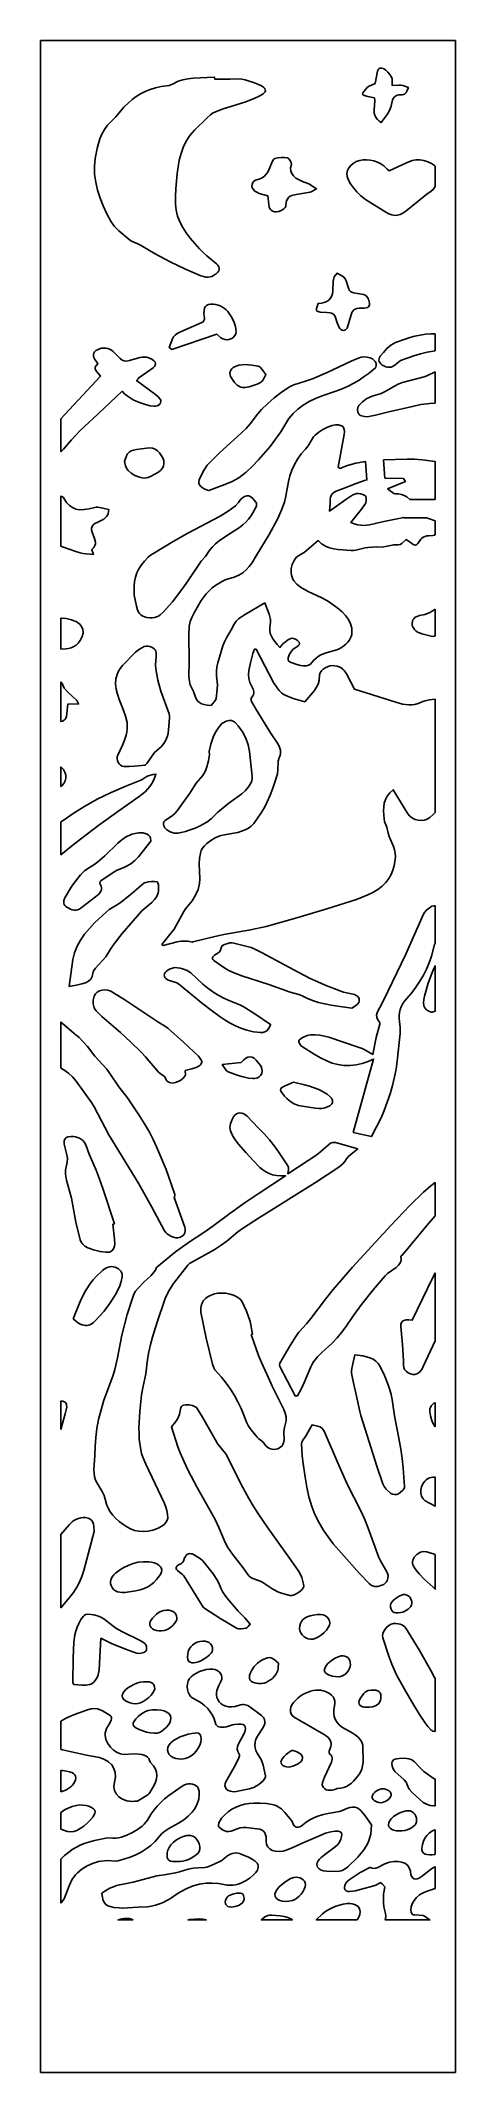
# Model space of a CAD drawing. Extents: x 0 to 408, y 0 to 2000.
import ezdxf

# ---------------------------------------------------------------- set-up
doc = ezdxf.new("R2010")
doc.units = 0
doc.layers.add('CUT', color=1, linetype='Continuous')
doc.layers.add('OUTLINE', color=7, linetype='Continuous')

msp = doc.modelspace()

# ---------------------------------------------------------------- linework, layer by layer
at = {"layer": 'CUT'}
for points in [[(143.24, 1810.72), (147.2, 1805.39), (151.59, 1800.15), (156.31, 1795), (159.79, 1791.57), (163.51, 1788.26), (173.09, 1780.37), (174.38, 1778.89), (175.23, 1777.45), (175.66, 1776.04), (175.65, 1774.67), (175.22, 1773.33), (174.38, 1772.02), (173.12, 1770.74), (170.14, 1768.65), (168.48, 1767.89), (166.69, 1767.39), (164.74, 1767.17), (162.61, 1767.26), (160.28, 1767.71), (157.74, 1768.56), (149.98, 1771.75), (142.35, 1775.12), (127.38, 1782.37), (112.75, 1790.21), (98.38, 1798.55), (95.5, 1800.01), (89.48, 1802.68), (86.98, 1804.31), (77.06, 1812.75), (72.68, 1817.16), (70.85, 1819.44), (69.34, 1821.76), (65.21, 1829.5), (61.55, 1837.28), (58.42, 1845.08), (55.93, 1852.9), (54.13, 1860.71), (53.12, 1868.51), (52.96, 1876.28), (53.74, 1884), (55.59, 1893.88), (56.82, 1898.74), (58.36, 1903.48), (60.32, 1908.09), (62.78, 1912.51), (65.84, 1916.72), (73.93, 1925.13), (81.99, 1934.38), (86.34, 1938.78), (90.06, 1941.96), (94.02, 1944.89), (98.27, 1947.54), (102.83, 1949.88), (107.71, 1951.88), (112.95, 1953.52), (118.56, 1954.75), (126.36, 1955.88), (129.62, 1957.18), (135.39, 1960.07), (140.01, 1961.55), (144.87, 1962.53), (149.91, 1963.14), (170.73, 1964.09), (171.57, 1962.01), (186.39, 1961.96), (194.56, 1962.24), (197.84, 1961.95), (201.05, 1961.35), (204.21, 1960.51), (210.39, 1958.32), (216.47, 1955.84), (218.28, 1954.93), (219.64, 1953.91), (220.55, 1952.81), (221.03, 1951.68), (221.09, 1950.56), (220.75, 1949.49), (220.03, 1948.5), (218.92, 1947.64), (214.96, 1945.43), (210.74, 1943.42), (201.8, 1939.9), (178.72, 1932.66), (171.48, 1929.74), (169.23, 1928.52), (167.19, 1927.1), (163.5, 1923.84), (151.24, 1911.93), (146.86, 1906.57), (143.26, 1900.91), (140.37, 1894.96), (138.11, 1888.77), (136.41, 1882.37), (135.19, 1875.78), (134.39, 1869.05), (133.11, 1854.05), (132.73, 1846.5), (132.7, 1838.91), (133.3, 1833.05), (134.73, 1827.31), (136.92, 1821.67), (139.79, 1816.14)], [(355.77, 1946.67), (352.43, 1946.53), (349.96, 1945.88), (348.21, 1944.8), (347.03, 1943.36), (346.27, 1941.64), (344.91, 1935.52), (343.3, 1931.38), (340.87, 1927.42), (335.15, 1919.27), (333.09, 1920.88), (331.45, 1922.49), (330.18, 1924.07), (329.24, 1925.65), (328.21, 1928.76), (327.99, 1931.83), (328.78, 1940.84), (328.37, 1943.81), (321.95, 1944.99), (318.16, 1946.07), (316.99, 1946.92), (316.77, 1947.43), (317.05, 1948.69), (318.2, 1950.37), (321.38, 1953.91), (322.7, 1954.91), (329.05, 1957.7), (331.53, 1970.01), (332.42, 1971.97), (333.15, 1972.65), (334.14, 1973.01), (335.43, 1973), (337.07, 1972.53), (338.31, 1971.91), (339.51, 1971.08), (341.72, 1968.98), (343.63, 1966.56), (345.18, 1964.14), (345.83, 1962.36), (345.92, 1955.68), (352.51, 1956.19), (354.51, 1956.1), (356.34, 1955.74), (361.88, 1953.84), (360.37, 1950.14), (359.66, 1949.03), (357.97, 1947.42), (356.9, 1946.86)], [(223.38, 1870.61), (224.59, 1872.91), (228.14, 1881.38), (229.1, 1882.97), (230.53, 1883.98), (233.33, 1884.71), (236.47, 1885.05), (239.75, 1885.04), (243, 1884.7), (243.56, 1884.42), (244.22, 1883.8), (245.56, 1881.9), (246.55, 1879.72), (246.68, 1877.96), (245.9, 1874.63), (246.03, 1871.67), (247, 1869.07), (248.73, 1866.77), (251.16, 1864.74), (254.19, 1862.93), (257.76, 1861.3), (263.9, 1858.88), (271.52, 1854.07), (266.71, 1851.33), (265.12, 1850.8), (251.54, 1848.59), (247.18, 1847.61), (245.4, 1846.79), (243.92, 1845.52), (241.78, 1842.39), (241.4, 1840.71), (241.38, 1837.08), (240.72, 1835.67), (238.92, 1834.1), (236.71, 1832.7), (234.25, 1831.71), (231.7, 1831.38), (229.97, 1831.59), (228.48, 1832.09), (227.24, 1832.84), (226.23, 1833.79), (225.44, 1834.9), (224.87, 1836.14), (224.34, 1838.84), (223.65, 1847.1), (215.02, 1849.6), (212.55, 1850.72), (210.84, 1851.94), (209.32, 1853.51), (208.21, 1855.18), (207.74, 1856.72), (207.96, 1858.49), (208.71, 1860.29), (209.89, 1861.76), (211.4, 1862.54), (214.96, 1863.49), (217.83, 1864.83), (220.11, 1866.51), (221.93, 1868.45)], [(313.91, 1882.09), (317.14, 1882.69), (320.6, 1882.81), (324.18, 1882.45), (327.79, 1881.64), (331.33, 1880.38), (334.67, 1878.71), (337.73, 1876.62), (341.08, 1873.48), (342.97, 1871.94), (359.89, 1879.81), (365.54, 1881.89), (369.21, 1882.62), (373.14, 1882.65), (377.14, 1882.03), (381, 1880.83), (384.56, 1879.11), (387.62, 1876.93), (388, 1876.51), (388, 1856.35), (387.51, 1855.29), (386.21, 1853.46), (384.32, 1851.87), (380.06, 1848.87), (364.62, 1836.37), (359.35, 1832.27), (356.44, 1830.27), (353.72, 1828.89), (351.07, 1828.11), (348.42, 1827.94), (345.67, 1828.39), (342.72, 1829.44), (339.48, 1831.1), (319.72, 1843.61), (314.85, 1847.38), (311.06, 1851.01), (307.67, 1854.96), (304.8, 1859.08), (302.54, 1863.26), (301.55, 1866.32), (301.36, 1869.29), (301.93, 1872.13), (303.19, 1874.76), (305.08, 1877.13), (307.54, 1879.19), (310.5, 1880.86)], [(309.36, 1735.75), (308.06, 1734.85), (307.06, 1733.71), (306.31, 1732.38), (301.47, 1717.06), (300.89, 1716.22), (299.94, 1715.47), (298.8, 1714.93), (297.65, 1714.73), (296.56, 1715.02), (295.33, 1715.7), (294.24, 1716.59), (293.55, 1717.5), (291.63, 1722.21), (289.82, 1728.33), (289.18, 1729.46), (288.34, 1730.39), (287.33, 1731.14), (286.15, 1731.72), (284.82, 1732.13), (281.71, 1732.51), (274.95, 1732.85), (272.97, 1733.22), (271.77, 1733.85), (271.27, 1734.86), (271.36, 1736.34), (272.88, 1741.14), (276.19, 1741.47), (279.04, 1742.13), (281.44, 1743.13), (283.42, 1744.48), (285, 1746.2), (286.17, 1748.29), (286.98, 1750.77), (287.42, 1753.65), (287.93, 1763.09), (288.31, 1766.19), (288.8, 1767.46), (291.67, 1770.97), (297.08, 1768.31), (298.34, 1767.22), (299.6, 1765.38), (300.59, 1763.42), (303.11, 1755.33), (303.82, 1753.98), (304.76, 1752.99), (306.05, 1752.28), (307.79, 1751.75), (315.58, 1750.56), (317.64, 1750.03), (319.33, 1749.31), (320.67, 1748.37), (321.73, 1747.17), (322.55, 1745.66), (323.65, 1741.61), (323.69, 1740.05), (323.28, 1738.83), (322.49, 1737.92), (321.41, 1737.27), (320.13, 1736.85), (318.73, 1736.63), (313.21, 1736.68), (311.06, 1736.37)], [(191.13, 1709.58), (189.87, 1708.05), (188.23, 1706.83), (186.28, 1706), (184.07, 1705.59), (181.69, 1705.69), (179.18, 1706.35), (177.4, 1707.31), (173.3, 1711.12), (129, 1696.04), (126.6, 1697.85), (129.66, 1706.3), (130.75, 1708.29), (132.23, 1710.13), (134.24, 1711.77), (136.9, 1713.15), (158.5, 1722.4), (159.48, 1723.01), (160.27, 1723.84), (161.17, 1725.76), (161.18, 1727.03), (160.6, 1730.97), (160.76, 1734.12), (161.33, 1737.1), (162.08, 1738.37), (163.31, 1739.43), (165.13, 1740.2), (167.67, 1740.64), (169.94, 1740.66), (172.25, 1740.35), (174.53, 1739.74), (176.75, 1738.86), (178.87, 1737.74), (180.83, 1736.41), (182.59, 1734.91), (184.12, 1733.25), (187.59, 1728.41), (190.15, 1723.53), (191.72, 1718.54), (192.11, 1715.97), (192.23, 1713.36), (191.93, 1711.37)], [(333.32, 1688.15), (334.08, 1689.31), (337.29, 1693.13), (340.73, 1696.89), (344.6, 1700.2), (346.76, 1701.57), (349.1, 1702.69), (358.5, 1706.21), (363.34, 1707.77), (368.3, 1709.12), (373.4, 1710.21), (378.66, 1710.98), (384.1, 1711.38), (388, 1711.31), (388, 1694.8), (380.37, 1693.36), (373.64, 1691.7), (367.04, 1689.74), (360.56, 1687.51), (354.19, 1685.03), (351.93, 1683.64), (348.91, 1680.72), (347.62, 1679.79), (346.22, 1679.08), (344.7, 1678.62), (343.09, 1678.43), (341.39, 1678.53), (339.59, 1678.95), (337.72, 1679.72), (336.07, 1680.68), (334.76, 1681.79), (333.79, 1683.01), (333.15, 1684.29), (332.86, 1685.6), (332.91, 1686.9)], [(55.46, 1683.25), (53.35, 1686.21), (52.45, 1687.93), (51.99, 1689.56), (51.94, 1691.07), (52.31, 1692.47), (53.09, 1693.73), (54.27, 1694.84), (55.86, 1695.79), (57.84, 1696.57), (60.01, 1697.12), (62.09, 1697.38), (64.08, 1697.33), (65.98, 1696.99), (67.8, 1696.34), (69.55, 1695.39), (71.23, 1694.14), (78.18, 1687.1), (80.26, 1685.57), (82.28, 1684.76), (84.53, 1684.61), (87.26, 1685.06), (97.42, 1688.07), (99.84, 1688.46), (102.3, 1688.56), (104.61, 1688.26), (106.96, 1687.48), (109.25, 1686.3), (111.27, 1684.88), (112.81, 1683.34), (113.12, 1682.16), (112.73, 1680.7), (111.86, 1679.22), (110.72, 1678.03), (107.36, 1675.46), (96.65, 1668.1), (95.94, 1666.97), (94.38, 1665.34), (112.83, 1651.64), (115.57, 1649.46), (117.58, 1647.16), (118.14, 1645.96), (118.29, 1644.73), (117.97, 1643.47), (117.11, 1642.17), (115.87, 1641.1), (114.49, 1640.43), (112.98, 1640.11), (111.35, 1640.09), (107.84, 1640.64), (104.08, 1641.59), (97.19, 1643.72), (93.97, 1645.03), (90.89, 1646.53), (87.95, 1648.25), (85.17, 1650.2), (82.54, 1652.41), (80.06, 1654.9), (56.66, 1632.68), (42.98, 1620.29), (38.6, 1616.04), (30.26, 1607.1), (22.55, 1597.81), (20.33, 1595.64), (20, 1595.45), (20, 1627.87), (27.89, 1636.71), (58.89, 1669.79), (54.13, 1675.34), (53.54, 1676.79), (53.58, 1678.27), (54.44, 1679.77), (56.41, 1681.53)], [(330.23, 1680.34), (329.85, 1679.01), (329.05, 1677.71), (327.81, 1676.47), (323.17, 1672.78), (318.35, 1669.26), (313.32, 1665.93), (308.05, 1662.81), (302.52, 1659.91), (296.69, 1657.26), (290.53, 1654.87), (276.96, 1650.47), (270.31, 1647.79), (264.1, 1644.71), (258.37, 1641.2), (253.14, 1637.24), (248.44, 1632.81), (244.32, 1627.9), (236.26, 1615.02), (231.21, 1607.73), (225.75, 1600.6), (214.39, 1587.29), (208.48, 1581.1), (202.07, 1575.21), (195.03, 1569.79), (191.87, 1567.83), (188.45, 1566.05), (181.05, 1562.93), (165.57, 1557.1), (163.1, 1557.9), (160.89, 1558.91), (158.98, 1560.09), (157.43, 1561.42), (156.3, 1562.88), (155.64, 1564.44), (155.5, 1566.1), (155.95, 1567.81), (158.21, 1572.67), (160.85, 1577.42), (163.95, 1581.96), (167.6, 1586.17), (176.06, 1594.35), (193.61, 1610.21), (202.11, 1618.22), (206.14, 1622.79), (213.34, 1632.39), (217.4, 1636.9), (223.51, 1642.7), (229.87, 1648.33), (236.56, 1653.68), (243.7, 1658.61), (246.28, 1660.02), (249.09, 1661.22), (255.2, 1663.21), (261.52, 1665.01), (267.57, 1667.07), (281.84, 1673.35), (305.38, 1684.43), (310.25, 1686.59), (315.33, 1688.43), (317.9, 1688.76), (321, 1688.51), (324.06, 1687.77), (325.4, 1687.24), (326.51, 1686.63), (327.95, 1685.51), (329.06, 1684.29), (329.82, 1683.01), (330.22, 1681.68)], [(193.39, 1660.79), (190.78, 1663.49), (188.67, 1666.32), (186.89, 1669.44), (186.41, 1671.03), (186.24, 1672.6), (186.43, 1674.14), (187.02, 1675.61), (188.05, 1677), (189.55, 1678.27), (192.21, 1679.71), (195.07, 1680.59), (198.09, 1681.02), (201.22, 1681.08), (207.64, 1680.48), (214.01, 1679.53), (214.95, 1679.2), (215.89, 1678.53), (217.74, 1676.46), (221.67, 1671.28), (219.16, 1666.72), (217.92, 1664.86), (216.26, 1663.5), (212.87, 1661.86), (209.2, 1660.46), (205.31, 1659.35), (201.28, 1658.6), (198.88, 1658.52), (196.79, 1658.92), (194.97, 1659.71)], [(311.84, 1636.69), (312.09, 1638.98), (313.02, 1640.86), (316.67, 1644.52), (321.07, 1647.56), (326.23, 1650.01), (334.98, 1652.78), (337.62, 1653.89), (342.59, 1656.59), (347.45, 1659.51), (352.52, 1662.14), (356.17, 1663.49), (377.17, 1669.01), (380.06, 1670.05), (388, 1673.95), (388, 1643.29), (382.77, 1642.93), (374.19, 1641.67), (365.74, 1639.98), (342.4, 1634.55), (329.38, 1631.29), (322.73, 1629.9), (320.2, 1629.84), (317.25, 1630.3), (314.65, 1631.12), (313.71, 1631.63), (313.15, 1632.16), (312.22, 1634.3)], [(314.67, 1523.01), (317.63, 1522.85), (320.55, 1522.96), (323.44, 1523.31), (329.23, 1524.53), (337.71, 1526.57), (357.17, 1530.69), (357.17, 1530.33), (379.47, 1530.35), (382.73, 1529.3), (388, 1527.17), (388, 1513.54), (387.54, 1513.29), (385.85, 1512.83), (381.76, 1512.67), (379.81, 1512.39), (376.37, 1511.15), (374.93, 1510.28), (373.96, 1509.24), (371.19, 1504.97), (369.97, 1503.88), (368.67, 1503.5), (367.14, 1503.82), (365.21, 1504.86), (359.6, 1509.08), (355.34, 1504.93), (353.58, 1504.02), (351.66, 1503.71), (347.34, 1503.73), (339.21, 1501.98), (336.15, 1501.48), (330.7, 1501.67), (326.39, 1501.25), (321.75, 1501.02), (319.26, 1500.64), (309.98, 1498.37), (307.78, 1498.09), (305.6, 1498.12), (292.8, 1499.17), (288.5, 1499.83), (284.3, 1500.88), (280.27, 1502.46), (276.46, 1504.72), (274.67, 1506.14), (272.95, 1507.78), (259.21, 1496.08), (253.86, 1493.05), (251.84, 1491.59), (250.44, 1490.02), (249.26, 1488.28), (247.52, 1484.39), (246.6, 1480.23), (246.46, 1476.1), (246.76, 1473.89), (247.33, 1471.83), (248.17, 1469.92), (249.24, 1468.14), (252.03, 1464.93), (255.52, 1462.12), (259.54, 1459.62), (263.92, 1457.34), (276.01, 1451.74), (281.65, 1448.84), (284.21, 1447.18), (292.75, 1440.98), (296.65, 1437.7), (299.93, 1434.18), (302.75, 1430.06), (304.81, 1425.86), (306.01, 1421.65), (306.26, 1417.48), (306, 1415.44), (305.47, 1413.44), (304.65, 1411.47), (303.53, 1409.56), (302.1, 1407.71), (300.35, 1405.93), (298.27, 1404.23), (295.83, 1402.61), (293.63, 1401.45), (291.24, 1400.46), (280.82, 1397.23), (275.82, 1395.34), (273.07, 1393.8), (270.6, 1391.9), (268.44, 1389.77), (265.53, 1386.33), (264.32, 1385.47), (263.02, 1384.9), (261.63, 1384.58), (258.72, 1384.53), (255.79, 1385), (252.1, 1385.88), (246.58, 1387.71), (245.18, 1388.41), (244.17, 1389.15), (243.67, 1389.92), (243.49, 1391.21), (243.6, 1392.56), (244.53, 1395.36), (246.17, 1398.08), (248.21, 1400.5), (253.5, 1404.23), (254.39, 1405.24), (254.7, 1406.39), (254.26, 1407.75), (252.85, 1409.37), (250.75, 1410.91), (248.83, 1411.63), (247.08, 1411.68), (245.45, 1411.21), (243.93, 1410.39), (239.68, 1407.3), (238.56, 1406.42), (235.41, 1402.76), (232.71, 1405.63), (230.39, 1408.38), (228.46, 1411.06), (226.97, 1413.72), (225.94, 1416.42), (225.41, 1419.21), (225.41, 1422.14), (226.29, 1427.63), (226.12, 1430.09), (224.74, 1435.3), (220.7, 1446.46), (200.53, 1434.64), (194.69, 1430.71), (192.29, 1428.43), (190.42, 1425.74), (187.32, 1419.98), (182.77, 1412.24), (180.76, 1408.3), (179.25, 1404.26), (174.31, 1387.68), (173.45, 1383.47), (172.93, 1379.2), (172.87, 1374.86), (173.85, 1365.95), (173.8, 1361.44), (172.73, 1352.45), (172.04, 1350.68), (167.68, 1345.62), (163.96, 1345.94), (160.85, 1346.49), (158.27, 1347.31), (156.18, 1348.4), (154.52, 1349.81), (153.23, 1351.56), (152.26, 1353.66), (150.39, 1359.38), (147.2, 1365.77), (146.28, 1368.99), (145.9, 1374.14), (146.2, 1389.64), (145.73, 1414.98), (146.24, 1423.36), (147.24, 1428.17), (149.03, 1432.9), (151.35, 1437.54), (158.08, 1448.85), (162.89, 1455.33), (165.68, 1458.37), (168.81, 1461.24), (172.32, 1463.88), (180.35, 1468.64), (182.47, 1469.66), (190.25, 1471.81), (194.93, 1473.8), (198.89, 1476.24), (202.26, 1479.07), (205.16, 1482.2), (207.69, 1485.57), (212.14, 1492.71), (224.73, 1513.84), (233.05, 1528.95), (236.79, 1537.11), (239.75, 1545.52), (240.86, 1549.86), (243.8, 1565.95), (245.3, 1571.67), (247.2, 1577.28), (249.59, 1582.75), (252.54, 1588.04), (256.15, 1593.12), (260.49, 1597.95), (263.1, 1601.26), (267.33, 1608.46), (268.58, 1610.13), (270.05, 1611.65), (273.64, 1614.56), (277.68, 1617.22), (282.11, 1619.44), (286.85, 1621.03), (290.13, 1621.64), (292.89, 1621.73), (295.13, 1621.3), (296.85, 1620.4), (298.07, 1619.03), (298.77, 1617.22), (298.97, 1614.99), (298.66, 1612.36), (292.66, 1580.01), (294.28, 1578.96), (302.02, 1581.85), (310.02, 1583.99), (319.72, 1585.68), (321.04, 1567.59), (318.5, 1566.93), (310.55, 1564.2), (297.05, 1558.73), (292.37, 1557.23), (290.15, 1556.24), (288.35, 1555.11), (286.96, 1553.8), (285.94, 1552.3), (285.28, 1550.59), (284.95, 1548.64), (284.9, 1544.02), (284.15, 1536.97), (300.21, 1548.4), (307.16, 1552.98), (308.95, 1553.71), (310.86, 1554.19), (312.74, 1554.32), (314.83, 1553.99), (317.07, 1553.29), (318.92, 1552.38), (319.83, 1551.43), (320.24, 1549.35), (320.23, 1547.2), (319.8, 1545.12), (318.9, 1543.26), (315.82, 1538.9), (305.28, 1525.61), (308.51, 1524.35), (311.63, 1523.5)], [(104.2, 1598.94), (107.29, 1599.13), (110.18, 1598.78), (112.59, 1597.75), (114.86, 1596.13), (116.84, 1594.19), (118.4, 1592.21), (120.11, 1589.21), (121.08, 1586.39), (121.32, 1583.75), (120.84, 1581.27), (119.65, 1578.97), (117.76, 1576.84), (115.17, 1574.87), (108.85, 1571.43), (105.74, 1569.97), (104.01, 1569.51), (102.07, 1569.33), (99.85, 1569.52), (97.3, 1570.16), (92.67, 1571.99), (88.94, 1574.24), (86.06, 1576.96), (84.92, 1578.52), (83.43, 1581.6), (82.36, 1585.8), (84.35, 1591.39), (85.59, 1593.39), (87.11, 1594.94), (89.02, 1596.11), (91.38, 1596.98), (94.31, 1597.61)], [(341.17, 1558.64), (358.89, 1566.06), (356.97, 1568.88), (338.77, 1569.4), (337.47, 1587.26), (360.54, 1588.03), (367.89, 1587.97), (375.31, 1587.41), (388, 1585.82), (388, 1548.35), (363.35, 1548.33), (360.17, 1550.82), (357.81, 1552.11), (355.17, 1553.09), (352.19, 1553.72), (348.83, 1553.97), (347.59, 1554.32)], [(53.25, 1540.52), (54.65, 1540.75), (56.21, 1540.73), (59.68, 1540.19), (66.92, 1538.6), (66.26, 1534.61), (65.61, 1532.92), (64.71, 1531.42), (63.55, 1530.09), (62.1, 1528.91), (60.34, 1527.88), (55.44, 1525.78), (53.24, 1524.55), (51.62, 1523.25), (50.56, 1521.81), (50.04, 1520.2), (50.04, 1518.36), (50.52, 1516.25), (53.07, 1510.03), (53.92, 1506.38), (53.85, 1504.61), (53.35, 1502.87), (52.33, 1501.16), (50.7, 1499.48), (50.46, 1498.73), (51.95, 1494.02), (41.97, 1495.12), (39.03, 1495.75), (34.61, 1497.09), (21.56, 1501.72), (20, 1502.21), (20, 1551.59), (22.01, 1550.6), (25.51, 1545.46), (28.29, 1542.45), (31.29, 1540.28), (34.61, 1538.91), (38.37, 1538.28), (42.67, 1538.37), (47.59, 1539.13)], [(172.03, 1504.5), (168.7, 1501.25), (165.78, 1497.73), (162.23, 1492.23), (158.04, 1487.5), (143.21, 1465.51), (138.04, 1458.24), (129.64, 1447.62), (120.52, 1437.27), (117.57, 1434.63), (115.84, 1433.55), (113.94, 1432.68), (111.87, 1432.07), (109.62, 1431.75), (107.19, 1431.77), (104.57, 1432.17), (102.07, 1432.91), (99.99, 1433.88), (98.3, 1435.07), (96.96, 1436.44), (95.92, 1437.97), (95.16, 1439.63), (94.29, 1443.25), (92.06, 1454.29), (91.86, 1458.79), (91.98, 1463.21), (92.48, 1467.56), (93.39, 1471.82), (94.78, 1475.98), (96.67, 1480.02), (99.12, 1483.93), (102.17, 1487.71), (105.94, 1491.56), (108.03, 1493.36), (110.33, 1494.98), (130.21, 1506.94), (144.83, 1515.01), (176.77, 1531.94), (184.62, 1536.7), (188.23, 1539.3), (191.54, 1542.11), (194.5, 1545.19), (197.04, 1548.58), (198.48, 1549.94), (200.66, 1551.12), (202.97, 1551.85), (204, 1551.95), (204.84, 1551.85), (206.86, 1550.82), (208.65, 1549.25), (211.76, 1545.58), (212.26, 1544.73), (212.51, 1542.75), (212.28, 1541.86), (208.89, 1535.2), (206.86, 1532.04), (204.56, 1529.01), (201.97, 1526.11), (199.05, 1523.35), (195.77, 1520.74), (183.71, 1513.08), (175.7, 1507.52)], [(366.28, 1429.74), (367.12, 1430.97), (368.21, 1432), (369.54, 1432.86), (371.1, 1433.54), (372.86, 1434.05), (377.82, 1435.02), (380.53, 1435.92), (382.99, 1437.06), (385.27, 1438.38), (388, 1440.3), (388, 1414.08), (387.19, 1413.62), (385.88, 1413.46), (384.24, 1413.74), (375.13, 1416.21), (372.88, 1416.9), (370.9, 1417.85), (369.19, 1419.02), (367.79, 1420.37), (366.7, 1421.85), (365.93, 1423.42), (365.51, 1425.05), (365.44, 1426.69), (365.72, 1428.32)], [(20, 1400.9), (20, 1431.36), (20.58, 1431.39), (24.99, 1431.04), (27.86, 1430.51), (30.45, 1429.83), (32.77, 1429.02), (34.82, 1428.09), (36.6, 1427.03), (38.11, 1425.86), (39.36, 1424.58), (40.34, 1423.2), (41.52, 1420.19), (41.68, 1416.88), (40.81, 1413.32), (38.94, 1409.58), (37, 1406.98), (34.85, 1404.97), (32.51, 1403.46), (30.03, 1402.39), (27.45, 1401.66), (24.8, 1401.22)], [(76.71, 1379.41), (78.22, 1381.93), (80.49, 1384.84), (93.46, 1398.09), (97.34, 1401.04), (99.53, 1402.44), (101.81, 1403.51), (104.13, 1403.93), (105.82, 1403.81), (107.46, 1403.46), (109, 1402.91), (110.4, 1402.17), (111.6, 1401.26), (112.55, 1400.18), (113.2, 1398.97), (113.51, 1397.64), (113.55, 1393.66), (113.04, 1385.7), (113.25, 1381.73), (114.16, 1376.15), (115.35, 1370.57), (118.36, 1359.49), (126.42, 1337.29), (126.81, 1335.23), (126.82, 1333.12), (125.89, 1321.65), (125.34, 1318.1), (124.48, 1314.63), (123.17, 1311.25), (121.26, 1307.99), (118.62, 1304.86), (112.07, 1299.13), (109.62, 1295.91), (104.54, 1288.43), (103.25, 1287.03), (102.52, 1286.74), (92.24, 1285.88), (87.07, 1285.61), (81.89, 1285.59), (80.07, 1285.91), (78.5, 1286.74), (77.2, 1287.97), (76.21, 1289.5), (75.55, 1291.22), (75.26, 1293.04), (75.37, 1294.85), (75.9, 1296.54), (80.39, 1306.31), (82.38, 1311.24), (84.04, 1316.22), (84.77, 1319.36), (85.16, 1322.49), (85.21, 1325.61), (84.96, 1328.74), (83.63, 1335.04), (81.33, 1341.43), (77.23, 1351.46), (75.52, 1356.53), (74.3, 1361.62), (73.76, 1366.72), (74.1, 1371.81), (75.53, 1376.89)], [(368.23, 1346.57), (371.26, 1347.43), (376.13, 1349.59), (378.18, 1350.19), (382.5, 1350.97), (388, 1351.69), (388, 1240.1), (386.29, 1238.29), (383.04, 1235.4), (380.35, 1233.7), (377.45, 1232.67), (374.42, 1232.26), (371.4, 1232.48), (368.47, 1233.29), (365.75, 1234.66), (363.34, 1236.58), (361.37, 1239.02), (346.85, 1262.56), (343.48, 1259.57), (340.98, 1256.35), (339.24, 1252.92), (338.13, 1249.34), (337.55, 1245.63), (337.39, 1241.81), (337.85, 1234.03), (338.45, 1231.31), (340.52, 1225.89), (341.93, 1219.82), (343.05, 1216.55), (347.18, 1206.88), (348.27, 1203.59), (348.95, 1200.2), (349.04, 1196.69), (348.57, 1192.08), (347.76, 1187.6), (346.54, 1183.26), (344.84, 1179.09), (342.58, 1175.11), (339.7, 1171.33), (336.11, 1167.77), (331.76, 1164.46), (326.96, 1161.58), (321.75, 1159), (316.27, 1156.71), (310.64, 1154.69), (281.57, 1145.46), (251.91, 1136.44), (237.07, 1132.08), (221.97, 1128.1), (206.51, 1124.67), (180.3, 1120.2), (170.11, 1117.92), (149.68, 1112.95), (149.03, 1112.68), (145.15, 1113.47), (141.51, 1113.69), (137.93, 1113.46), (134.4, 1112.86), (120.44, 1109.17), (119.34, 1110.26), (128.52, 1121.58), (131.24, 1125.44), (140.77, 1142.7), (142.64, 1145.43), (149.08, 1153.37), (152.47, 1158.82), (154.89, 1164.43), (156.28, 1170.27), (156.61, 1175.06), (156, 1189.58), (156.25, 1194.91), (157.15, 1200.13), (158.05, 1202.66), (159.35, 1205.11), (161.14, 1207.47), (163.49, 1209.71), (167.38, 1212.7), (171.57, 1215.29), (173.86, 1216.38), (176.33, 1217.29), (179, 1218.02), (189.99, 1219.76), (193.9, 1220.59), (197.64, 1221.66), (201.15, 1223.02), (204.35, 1224.73), (207.19, 1226.85), (209.61, 1229.44), (213.42, 1234.57), (216.97, 1239.8), (220.18, 1245.12), (222.98, 1250.55), (225.93, 1257.33), (228.52, 1264.2), (230.82, 1271.13), (232.87, 1278.09), (233.51, 1282.29), (233.82, 1290.84), (234.21, 1292.9), (235.54, 1296.64), (235.91, 1298.34), (235.93, 1301.56), (235.15, 1304.59), (233.77, 1307.48), (226.03, 1318.6), (212.11, 1341.7), (207.54, 1349.46), (207.12, 1350.52), (206.97, 1351.72), (207.14, 1352.85), (208.83, 1355.06), (209.54, 1356.38), (209.86, 1357.7), (209.85, 1359.01), (209.06, 1361.67), (205.82, 1368.31), (204.85, 1372.2), (204.58, 1376.06), (204.85, 1379.89), (206.42, 1387.5), (208.76, 1396.56), (210.39, 1400.93), (211.92, 1400.84), (229.22, 1368.21), (232.63, 1362.92), (234.67, 1360.39), (236.91, 1357.98), (238.57, 1356.68), (240.6, 1355.56), (242.83, 1354.59), (248.6, 1352.51), (259.84, 1349.05), (269.38, 1360.44), (271.38, 1363.46), (272.94, 1366.66), (273.9, 1370.11), (274.33, 1375.81), (275.13, 1377.72), (276.41, 1379.53), (278.08, 1381.16), (280.04, 1382.57), (282.2, 1383.67), (284.47, 1384.42), (286.75, 1384.73), (289.32, 1384.66), (291.64, 1384.26), (293.7, 1383.57), (295.54, 1382.61), (297.15, 1381.43), (298.57, 1380.04), (300.86, 1376.8), (308.77, 1361.67), (349.58, 1348.74), (355.88, 1346.99), (359, 1346.42), (362.1, 1346.12), (365.17, 1346.15)], [(21.53, 1330.17), (20, 1329.75), (20, 1368.64), (20.25, 1368.45), (21.05, 1367.27), (22, 1364.89), (23.28, 1362.68), (26.64, 1358.62), (34.99, 1351.23), (35.68, 1350.44), (37.39, 1347.01), (26.89, 1346.95), (25.3, 1334.54), (24.92, 1333.15), (24.12, 1331.93), (22.97, 1330.92)], [(123.88, 1223.4), (122.31, 1225.16), (121.21, 1227.02), (120.81, 1228.67), (120.99, 1230.11), (121.62, 1231.37), (122.6, 1232.47), (123.8, 1233.43), (129.47, 1237.06), (132.06, 1239.31), (134.26, 1241.7), (146.61, 1259.25), (153.12, 1269.04), (159.3, 1276.38), (161.12, 1279.22), (162.5, 1282.13), (163.54, 1285.1), (164.98, 1291.13), (166.21, 1297.23), (165.84, 1300.29), (167.36, 1307.42), (169.85, 1314.44), (171.51, 1317.86), (173.47, 1321.22), (175.75, 1324.48), (178.38, 1327.64), (180.12, 1328.94), (182.53, 1329.97), (185.2, 1330.61), (187.73, 1330.74), (189.51, 1330.17), (191.27, 1328.9), (194.28, 1325.66), (198.53, 1319.57), (201.79, 1313.27), (204.12, 1306.78), (205.55, 1300.12), (208.16, 1275.91), (208.05, 1273.53), (207.61, 1271.29), (206.87, 1269.18), (204.64, 1265.31), (201.56, 1261.79), (197.85, 1258.53), (185.24, 1249.33), (177.82, 1243.58), (174.33, 1240.57), (167.93, 1234.21), (164.36, 1231.38), (160.47, 1228.87), (156.3, 1226.67), (151.88, 1224.74), (147.23, 1223.06), (142.39, 1221.6), (135.44, 1219.99), (133.44, 1219.86), (131.42, 1219.97), (129.42, 1220.35), (127.47, 1221.03), (125.62, 1222.04)], [(20.93, 1266.47), (20, 1265.67), (20, 1285.03), (20.29, 1284.8), (22.34, 1282.47), (23.82, 1279.83), (24.67, 1276.96), (24.82, 1273.91), (24.22, 1271.33), (22.88, 1268.82)], [(109.26, 1268.74), (107.36, 1265.91), (105.17, 1263.22), (102.69, 1260.66), (99.92, 1258.22), (96.85, 1255.9), (76.99, 1241.94), (57.21, 1227.68), (39.11, 1214.02), (30.22, 1207.02), (21.51, 1199.86), (20, 1198.53), (20, 1230.88), (22.06, 1232.44), (32.05, 1239.18), (42.39, 1245.64), (55.69, 1253.18), (69.51, 1260.02), (83.79, 1266.22), (98.48, 1271.87), (99.91, 1272.58), (103.81, 1275.25), (105.94, 1276.19), (110.66, 1277.63), (113.32, 1278.07), (112.24, 1274.81), (110.89, 1271.7)], [(43.22, 1182.74), (45.47, 1184.52), (52.22, 1188.7), (56.1, 1191.49), (63.03, 1197.46), (75.78, 1209.85), (79.99, 1213.41), (84.56, 1216.45), (87.09, 1217.71), (89.84, 1218.76), (92.85, 1219.56), (96.16, 1220.11), (98.65, 1220.25), (100.93, 1220.09), (102.98, 1219.63), (104.75, 1218.9), (106.2, 1217.91), (107.29, 1216.66), (107.98, 1215.17), (108.37, 1211.9), (96.14, 1196.51), (92.65, 1192.99), (88.6, 1189.76), (83.79, 1186.9), (81.05, 1185.64), (75.41, 1183.48), (72.92, 1182.23), (68.23, 1179.27), (59.27, 1172.77), (58.71, 1172.15), (58.31, 1170.43), (59.59, 1167.73), (60.02, 1165.91), (59.89, 1164.21), (59.28, 1162.61), (58.25, 1161.08), (56.87, 1159.62), (39.86, 1146.19), (38.12, 1145.1), (36.36, 1144.43), (34.61, 1144.13), (32.87, 1144.15), (31.15, 1144.44), (29.48, 1144.96), (26.32, 1146.52), (24.9, 1147.52), (23.82, 1148.6), (23.08, 1149.76), (22.65, 1150.98), (22.71, 1153.57), (23.89, 1156.3), (29.88, 1166.63), (32.25, 1169.92), (39.23, 1178.7)], [(46.99, 1074.07), (44.05, 1072.56), (40.58, 1071.43), (36.67, 1070.55), (27.96, 1068.94), (31.56, 1095.41), (33.19, 1102.11), (35.76, 1108.5), (39.17, 1114.6), (43.28, 1120.46), (47.97, 1126.12), (53.12, 1131.59), (64.34, 1142.16), (67.5, 1144.57), (74.67, 1148.92), (78.07, 1151.21), (87.65, 1158.9), (101.56, 1170.57), (103.35, 1171.37), (106.1, 1171.97), (109.05, 1172.31), (111.91, 1172.29), (114.42, 1171.81), (114.97, 1171.45), (115.36, 1170.83), (115.78, 1169.03), (116, 1162.88), (115.69, 1161.03), (114.29, 1157.62), (112.06, 1154.53), (109.23, 1151.67), (99.69, 1143.47), (80.23, 1120.96), (72.28, 1110.93), (68.76, 1105.72), (64.23, 1098.09), (54.11, 1087.01), (52.35, 1084.62), (51.8, 1083.42), (50.84, 1078.76), (49.29, 1076.09)], [(330.72, 1038.48), (330.58, 1040.75), (331.05, 1043), (331.96, 1045.24), (335.62, 1051.93), (341.63, 1064.13), (359.14, 1100.62), (376.33, 1139.56), (377.59, 1141.64), (379.27, 1143.62), (381.27, 1145.46), (383.42, 1147.12), (384.94, 1147.86), (386.86, 1148.32), (388, 1148.41), (388, 1111.63), (387.54, 1110.27), (384.45, 1098.65), (382.28, 1092.32), (379.65, 1086.12), (376.57, 1080.04), (373.05, 1074.08), (369.1, 1068.23), (364.71, 1062.49), (357.8, 1054.25), (356.09, 1051.6), (354.76, 1048.89), (353.79, 1046.11), (353.16, 1043.27), (352.87, 1040.36), (352.89, 1037.38), (353.68, 1028.47), (353.58, 1022.55), (353.11, 1016.59), (350.91, 995.25), (349.79, 987.56), (348.28, 979.9), (346.18, 971.58), (343.72, 963.28), (340.95, 955), (337.92, 946.76), (335.23, 940.44), (325.47, 921.18), (307.48, 925.28), (327.56, 997.52), (322.16, 994.97), (316.42, 993.06), (310.47, 991.81), (304.42, 991.22), (298.38, 991.3), (292.48, 992.05), (286.84, 993.48), (281.58, 995.59), (275.34, 998.78), (269.25, 1002.17), (257.5, 1009.42), (255.92, 1010.92), (254.68, 1012.91), (254.08, 1014.84), (254.1, 1015.6), (254.39, 1016.14), (256.64, 1017.91), (259.38, 1019.48), (262.37, 1020.66), (265.34, 1021.24), (270.15, 1021.32), (274.73, 1020.89), (279.14, 1020.06), (283.41, 1018.92), (312.4, 1009.27), (316.39, 1007.73), (319.09, 1006.48), (326.84, 1002.06), (330.16, 1018.58), (333.74, 1031.97), (333.86, 1033.02), (333.53, 1033.81), (331.65, 1036.17)], [(265.3, 1076.76), (272.58, 1073.34), (280.07, 1070.17), (295.27, 1064.24), (298.09, 1063.37), (307.06, 1061.5), (308.83, 1060.89), (310.36, 1060.13), (311.62, 1059.24), (312.58, 1058.22), (313.23, 1057.09), (313.53, 1055.86), (313.46, 1054.55), (312.99, 1053.17), (311.68, 1051.49), (309.79, 1050.03), (306.16, 1047.71), (292.43, 1049.54), (285.88, 1050.58), (279.55, 1051.8), (273.44, 1053.28), (267.58, 1055.1), (261.96, 1057.33), (256.59, 1060.06), (254.13, 1061.09), (245.6, 1063.17), (224.37, 1070.76), (197.96, 1079.39), (189.35, 1082.62), (184.57, 1084.94), (180.13, 1087.69), (170.27, 1094.47), (169.47, 1095.37), (169.06, 1096.28), (169.02, 1097.17), (169.35, 1098.04), (170.01, 1098.89), (170.99, 1099.72), (174.33, 1101.7), (175.96, 1102.99), (177.04, 1104.59), (177.77, 1107.82), (178.74, 1108.9), (180.2, 1109.88), (182.01, 1110.72), (184.04, 1111.37), (186.15, 1111.78), (188.21, 1111.92), (190.08, 1111.72), (207.12, 1107.14), (210.84, 1105.59), (217.9, 1101.96), (253.42, 1082.88)], [(180.16, 1057.34), (186.18, 1054.65), (196.05, 1050.9), (199.27, 1049.16), (210.64, 1041.88), (226.2, 1031.56), (225.17, 1028.89), (223.94, 1026.81), (222.45, 1025.28), (220.66, 1024.27), (218.51, 1023.72), (215.96, 1023.58), (212.94, 1023.81), (209.4, 1024.37), (203, 1025.86), (197.08, 1027.83), (191.57, 1030.21), (186.4, 1032.92), (181.49, 1035.9), (176.77, 1039.07), (167.62, 1045.7), (159.44, 1051.97), (135.58, 1071.54), (134.14, 1072.39), (128.6, 1074.11), (125.51, 1075.26), (123.11, 1076.75), (122.27, 1077.67), (121.75, 1078.73), (121.57, 1079.96), (121.78, 1081.37), (122.41, 1082.59), (123.53, 1083.77), (125.04, 1084.87), (126.82, 1085.84), (128.79, 1086.62), (130.81, 1087.18), (132.8, 1087.46), (134.64, 1087.43), (137.26, 1087), (139.7, 1086.4), (144.08, 1084.69), (147.86, 1082.33), (159.67, 1071.07), (164.33, 1067.24), (169.27, 1063.66), (174.54, 1060.36)], [(376.95, 1056.04), (377.53, 1059.23), (381.37, 1072.15), (384.75, 1081.82), (386.73, 1086.59), (388, 1089.27), (388, 1044.62), (386.31, 1043.89), (385.21, 1043.64), (384.36, 1043.66), (381.97, 1044.59), (379.73, 1046.08), (377.98, 1047.89), (377.07, 1049.77), (376.75, 1052.86)], [(125.08, 1028.03), (140.42, 1014.23), (155.2, 1000.24), (157.08, 998.12), (158.17, 996.19), (158.5, 994.44), (158.05, 992.85), (156.83, 991.41), (154.85, 990.09), (152.1, 988.89), (148.59, 987.78), (142.23, 986.1), (142.57, 981.82), (142.01, 980.65), (140.05, 978.71), (137.79, 976.83), (135.31, 975.27), (132.63, 974.26), (129.62, 973.9), (128.13, 974.02), (126.72, 974.36), (125.43, 974.96), (124.31, 975.84), (123.42, 977.02), (122.8, 978.53), (121.72, 980.17), (117.65, 983.11), (115.79, 984.68), (103.02, 999.56), (98.58, 1004.45), (88.84, 1014.21), (78.54, 1023.75), (60.06, 1039.28), (54.59, 1044.81), (53.51, 1046.31), (52.68, 1047.99), (51.78, 1051.72), (51.8, 1055.6), (52.67, 1059.25), (53.91, 1061.54), (55.67, 1063.33), (57.86, 1064.6), (60.38, 1065.35), (63.13, 1065.55), (66.02, 1065.21), (68.94, 1064.3), (71.8, 1062.82), (82.85, 1055.69), (115.18, 1034.11), (122.85, 1029.69)], [(64.97, 987.52), (68.11, 983.21), (76.84, 970.03), (84.5, 960.61), (86.85, 957.41), (97.3, 941.55), (102.29, 933.58), (106.98, 925.52), (110.7, 918.36), (114.1, 911.11), (123.34, 888.68), (131.77, 865.21), (131.95, 864.29), (131.82, 861.36), (131.22, 861.22), (141.97, 831.89), (142.31, 829.91), (142.3, 828.09), (141.92, 826.43), (141.17, 824.97), (140.06, 823.7), (138.59, 822.65), (136.74, 821.83), (134.95, 821.51), (132.92, 821.63), (130.76, 822.13), (128.58, 822.95), (126.5, 824.05), (124.62, 825.37), (123.06, 826.84), (121.94, 828.42), (109.49, 851.53), (96.57, 874.62), (67.02, 923.04), (52.75, 950.37), (50.02, 954.8), (34.86, 975.87), (31.35, 979.85), (27.39, 983.59), (22.85, 986.98), (20, 988.55), (20, 1033.87), (23.36, 1030.9), (33.07, 1022.73), (37.74, 1018.56), (42.15, 1014.25), (46.18, 1009.75), (53.22, 1000.49), (61.2, 991.9)], [(217.95, 985.43), (217.53, 983.16), (216.44, 981.17), (214.64, 979.59), (213.45, 979), (212.07, 978.57), (210.49, 978.31), (208.7, 978.24), (204.46, 978.74), (199.27, 979.94), (194.17, 981.38), (184.34, 984.84), (182.79, 985.91), (178.6, 992.1), (197.43, 994.18), (199.7, 996.54), (201.87, 998.24), (203.97, 999.26), (206, 999.6), (208, 999.25), (209.99, 998.2), (211.97, 996.46), (216.4, 991.25), (216.99, 990.27), (217.76, 987.85)], [(286.82, 957.77), (287.17, 956.65), (287.24, 955.54), (287.01, 954.44), (286.48, 953.39), (285.64, 952.4), (284.51, 951.5), (282.26, 950.33), (279.6, 949.45), (276.8, 948.9), (274.1, 948.74), (269.96, 949.03), (257.64, 950.96), (253.62, 951.79), (250.13, 953.03), (247.1, 954.64), (244.45, 956.54), (242.11, 958.7), (240.01, 961.03), (236.25, 966.03), (236.09, 966.9), (236.43, 968.05), (237.11, 969.17), (238, 969.96), (240.62, 971.27), (248.86, 974.68), (259.46, 972.25), (264.46, 970.87), (269.22, 969.31), (273.71, 967.49), (277.9, 965.36), (281.76, 962.86), (285.25, 959.92), (286.18, 958.87)], [(105.24, 701.75), (103.61, 687.56), (100.47, 673.87), (99.22, 667.04), (97.56, 650.55), (96.75, 634.12), (96.76, 628.76), (97.05, 623.43), (98.41, 612.91), (99.27, 609.23), (100.48, 605.62), (103.49, 598.59), (121.83, 559.92), (123.18, 556.5), (124.19, 552.96), (124.83, 549.33), (125.04, 545.65), (124.54, 543.61), (123.23, 541.38), (121.36, 539.28), (119.19, 537.62), (114.87, 535.42), (110.38, 533.84), (105.81, 532.87), (101.24, 532.5), (96.75, 532.73), (92.43, 533.54), (88.37, 534.93), (84.65, 536.89), (80.73, 539.54), (77.12, 542.33), (73.85, 545.29), (70.96, 548.45), (68.49, 551.84), (66.46, 555.46), (64.93, 559.37), (62.63, 567.83), (60.53, 571.93), (55.48, 579.9), (53.93, 583.09), (52.99, 586.38), (52.54, 589.76), (52.46, 593.21), (53.32, 607.12), (53.59, 615.97), (54.26, 624.88), (55.39, 633.81), (57.05, 642.74), (59.43, 652.26), (62.32, 661.77), (65.61, 671.26), (71.24, 686.34), (72.93, 691.98), (75.6, 703.23), (80.01, 725.7), (82.44, 735.83), (85.26, 745.95), (91.8, 766.08), (93.44, 769.08), (95.93, 772), (101.63, 777.73), (108.75, 784.36), (111.81, 787.87), (112.91, 789.78), (113.84, 792.3), (114.23, 792.74), (132.78, 807.58), (141.78, 814.37), (146.51, 817.62), (160.57, 826.61), (169.27, 832.85), (186.28, 845.52), (201.31, 856.28), (215.04, 865.52), (240.93, 882.49), (236.34, 882.38), (232.11, 882.73), (228.23, 883.52), (224.68, 884.72), (221.42, 886.32), (218.45, 888.29), (215.74, 890.61), (209.55, 897.38), (201.75, 905.43), (194.73, 913.72), (191.52, 917.95), (188.74, 922.32), (186.69, 926.85), (186.32, 928.44), (186.25, 930.13), (186.81, 933.69), (188.1, 937.3), (189.82, 940.72), (191.04, 942.35), (192.54, 943.52), (194.25, 944.22), (196.09, 944.48), (197.99, 944.3), (199.86, 943.69), (201.64, 942.66), (203.26, 941.24), (214.42, 929.6), (219.91, 923.77), (225.12, 917.82), (230.03, 911.62), (234.67, 905.3), (243.33, 892.45), (243.9, 890.7), (243.84, 888.7), (243.26, 884.5), (263.29, 897.5), (269.76, 901.93), (273.26, 904.61), (283.08, 913.15), (285.26, 914.59), (287.58, 915.37), (290.11, 915.43), (291.48, 915.16), (297.13, 913.24), (311.91, 909.03), (305.46, 903.95), (302.8, 901.62), (300.96, 899.18), (299.32, 896.63), (297.3, 894.36), (294.99, 892.32), (292.47, 890.45), (281.73, 883.45), (270.53, 875.86), (214.48, 840.93), (199.67, 831.46), (193.96, 827.31), (183.25, 818.36), (177.54, 814.14), (170.57, 809.78), (146.41, 796.12), (144.69, 794.61), (130.84, 776.55), (126.68, 770.39), (124.41, 766.18), (122.62, 761.85), (114.52, 738.48), (109.95, 723.84), (108.03, 716.5), (106.44, 709.14)], [(47.86, 903.98), (54.63, 888.26), (57.73, 880.35), (61.64, 869.07), (72.58, 835.15), (71.03, 834.79), (72.73, 820.29), (72.97, 815.43), (72.74, 813.39), (71.99, 811.22), (70.78, 809.27), (69.12, 807.89), (68.12, 807.51), (66.92, 807.29), (64.16, 807.23), (58.44, 808), (52.15, 809.57), (46.28, 811.74), (43.48, 813.3), (41.42, 815.16), (39.94, 817.25), (38.92, 819.5), (34.46, 836.76), (30.24, 860.59), (25.42, 878.29), (24.28, 884.26), (24.34, 888.08), (25.97, 895.91), (26.31, 899.79), (25.83, 903.31), (23.04, 913.79), (22.97, 915.52), (23.26, 917.36), (23.96, 919.03), (25.15, 920.24), (27.08, 920.97), (29.58, 921.32), (32.18, 921.31), (34.42, 920.93), (38.12, 919.51), (41.08, 917.57), (43.32, 915.06), (44.85, 911.94)], [(327.11, 770.16), (315.55, 755.82), (307.73, 744.91), (300.11, 733.87), (296.07, 728.42), (291.71, 723.09), (286.91, 717.91), (276.68, 708.67), (272.27, 704.25), (268.56, 699.56), (267.05, 697.06), (265.81, 694.44), (259.68, 679.7), (256.43, 672.56), (252.64, 665.92), (250.26, 665.82), (235.4, 695), (234.95, 696.52), (235.24, 698.03), (245.36, 715.59), (250.91, 724.25), (254.1, 728.48), (261.8, 737.24), (265.69, 741.94), (280.21, 761.11), (287.71, 770.54), (306.87, 792.5), (344.67, 833.8), (363.24, 853.17), (376.61, 866.52), (383.87, 872.82), (388, 875.93), (388, 843.06), (380.02, 833.7), (356.35, 804.99), (354.52, 803.36), (354.34, 802.94), (354.63, 801.25), (354.61, 799.69), (354.3, 798.26), (353.74, 796.92), (351.99, 794.52), (349.62, 792.38), (341.35, 786.42), (339.08, 784.23)], [(32.08, 741.67), (38.08, 757.05), (40.11, 761.63), (44.17, 769.35), (49.09, 776.84), (51.71, 780.11), (54.6, 783.31), (60.93, 789.43), (63.44, 791.36), (66.33, 792.73), (67.92, 793.09), (69.59, 793.2), (71.37, 793.01), (73.23, 792.48), (76.6, 790.82), (77.89, 789.82), (78.91, 788.72), (79.66, 787.49), (80.13, 786.15), (80.31, 784.68), (80.2, 783.08), (79.25, 778.63), (77.83, 774.26), (75.99, 769.96), (73.79, 765.72), (68.5, 757.41), (62.38, 749.23), (53.25, 739.39), (51.96, 738.07), (50.54, 737.02), (49.02, 736.22), (47.43, 735.67), (45.79, 735.36), (44.14, 735.28), (42.51, 735.43), (40.92, 735.8), (38.26, 736.98), (35.98, 738.53)], [(356.98, 696.21), (356.89, 700.91), (355.87, 716.23), (354.25, 734.22), (354.38, 736.43), (354.92, 738.16), (355.93, 739.42), (357.45, 740.25), (359.55, 740.67), (362.26, 740.73), (365.65, 740.44), (385.81, 782.49), (388, 786.78), (388, 720.26), (376.4, 694.8), (374.89, 691.98), (372.84, 689.41), (371.54, 688.38), (370.02, 687.6), (368.24, 687.13), (366.19, 687.04), (363.78, 687.55), (361.48, 688.7), (359.51, 690.24), (358.08, 691.95), (357.27, 693.96)], [(177.88, 684.35), (171.47, 691.66), (170.4, 693.41), (169, 697.13), (162.95, 722.59), (160.14, 735.4), (157.7, 748.28), (157.45, 751.57), (157.82, 754.56), (158.79, 757.26), (160.3, 759.67), (162.32, 761.78), (164.8, 763.59), (167.71, 765.1), (171, 766.31), (174.42, 767.01), (178.2, 767.18), (182.16, 766.87), (186.11, 766.09), (189.83, 764.9), (193.15, 763.31), (195.87, 761.36), (197.79, 759.08), (200.36, 754.25), (202.48, 749.24), (206.05, 739), (206.87, 735.97), (208.32, 726.59), (207.15, 726.27), (214.37, 705.59), (217.14, 698.83), (222.4, 687.14), (227.83, 675.54), (239.1, 652.6), (240.71, 648.88), (241.59, 645.14), (241.57, 641.24), (239.58, 633.5), (239.39, 629.95), (239.5, 622.79), (238.94, 619.68), (238.32, 618.21), (237.46, 616.85), (236.35, 615.64), (234.96, 614.63), (233.29, 613.85), (231.32, 613.34), (229.42, 613.18), (227.65, 613.32), (226.03, 613.73), (224.54, 614.4), (222, 616.35), (218.57, 620.63), (214.71, 623.67), (213.01, 625.32), (207.04, 632.45), (204.42, 636.16), (202.54, 640.09), (200.06, 646.83), (197.27, 653.44), (194.14, 659.91), (190.66, 666.24), (186.81, 672.43), (182.56, 678.46)], [(316.87, 705.23), (320.55, 704.46), (323.97, 703.42), (327.07, 702.02), (329.8, 700.2), (332.1, 697.87), (333.91, 694.95), (338.17, 685.85), (341.92, 676.65), (343.51, 671.96), (344.83, 667.18), (345.84, 662.29), (348.01, 646.2), (352.39, 624.35), (354.37, 613.39), (355.64, 604.27), (356.66, 595.09), (358.04, 576.63), (357.93, 575.79), (357.53, 574.86), (356.1, 572.9), (354.13, 571), (352.01, 569.4), (350.42, 568.9), (348.26, 568.83), (346.12, 569.14), (344.61, 569.8), (339.91, 574.2), (338.02, 576.66), (336.67, 579.3), (330.77, 596.81), (315.01, 646.59), (313.99, 650.57), (311.56, 662.71), (307.11, 681.8), (305.86, 688.23), (305.79, 690.48), (306.17, 692.82), (307.29, 697.58), (308.96, 706.28)], [(20, 632.72), (20, 660.81), (21.67, 660.58), (23.22, 660.08), (24.36, 659.38), (25.14, 658.5), (25.58, 657.46), (25.63, 654.97), (24.23, 648.2)], [(247.52, 469.48), (245.1, 469.46), (236.93, 471.59), (233.9, 472.75), (228.48, 475.61), (218.73, 482.32), (216.97, 483.3), (208.81, 486.12), (206.92, 487.07), (205.25, 488.32), (203.91, 489.97), (199.24, 496.78), (188.89, 510.01), (184.05, 516.81), (181.47, 521.46), (175.46, 536.29), (171.71, 544.38), (153.87, 575.74), (145.24, 592.59), (141.14, 601.13), (137.27, 609.77), (134.89, 615.9), (128.74, 635.44), (132.97, 640.78), (135.18, 644.33), (136.74, 647.89), (138.05, 654.46), (138.61, 655.48), (139.52, 656.32), (140.87, 656.92), (142.75, 657.22), (145.98, 657.07), (149.29, 656.34), (152.12, 655.14), (153.19, 654.39), (153.93, 653.57), (159.29, 644.88), (174.37, 618.53), (176.18, 616.02), (180.36, 611.25), (182.07, 608.72), (199, 575.83), (204.83, 565.01), (209.15, 557.61), (213.73, 550.33), (223.4, 536.07), (246.6, 503.89), (254.14, 493.17), (255.8, 490.23), (257.02, 487.06), (258.75, 480.47), (258.88, 478.84), (258.51, 477.35), (257.72, 475.97), (256.6, 474.71), (253.62, 472.45), (250.18, 470.45), (248.81, 469.82)], [(388, 635.52), (385.9, 639.13), (384.44, 642.59), (383.42, 646.25), (382.85, 650.1), (383.03, 653.21), (383.46, 654.64), (384.16, 655.96), (385.17, 657.17), (386.52, 658.26), (388, 659.08)], [(322.32, 535.56), (332.86, 506.91), (334.42, 503.56), (340.64, 492.73), (341.91, 489.3), (341.6, 486.39), (340.78, 483.75), (340.03, 482.54), (338.97, 481.42), (337.54, 480.4), (335.68, 479.49), (333.66, 478.79), (331.77, 478.39), (330, 478.26), (328.36, 478.4), (326.85, 478.77), (325.48, 479.38), (323.11, 481.19), (313.81, 491.12), (293.3, 513.89), (287.79, 520.34), (282.73, 527.05), (277.99, 534.19), (273.61, 541.54), (269.78, 549.12), (266.68, 556.95), (264.01, 566.43), (262.02, 576.15), (260.39, 586), (257.99, 601.5), (257.37, 607.2), (256.71, 618.71), (257.1, 620.45), (258.11, 622.29), (260.59, 626.02), (267.13, 637.28), (272.53, 636.12), (274.98, 635.39), (276.73, 634.27), (278.6, 631.74), (280.04, 628.96), (292.12, 600.73), (301.95, 578.48), (314.61, 553.45), (318.52, 545.03)], [(374.01, 573.15), (374.68, 576.31), (376.02, 579.32), (378.02, 582), (379.26, 583.16), (380.65, 584.17), (382.49, 585.12), (384.31, 585.7), (386.11, 585.96), (388, 585.91), (388, 557.25), (378.36, 562.7), (377.18, 563.57), (376.18, 564.61), (374.74, 567.12), (374.02, 570.02)], [(48.77, 544.54), (50.2, 543.25), (51.19, 541.63), (51.83, 539.72), (52.21, 537.54), (52.58, 532.52), (42.39, 494.11), (40.38, 487.96), (38.24, 482.66), (35.46, 477.51), (32.18, 472.47), (28.48, 467.52), (20, 457.42), (20, 529.58), (28.41, 539.39), (31.46, 542.21), (33.27, 543.44), (35.23, 544.49), (37.33, 545.32), (39.55, 545.89), (41.85, 546.14), (44.21, 546.04), (46.8, 545.48)], [(77.86, 472.55), (75.61, 473.1), (73.57, 474.06), (71.76, 475.48), (70.22, 477.4), (69.3, 479.22), (68.82, 481.06), (68.75, 482.89), (69.08, 484.71), (69.76, 486.48), (70.79, 488.19), (72.13, 489.83), (73.76, 491.36), (77.53, 494.24), (81.71, 496.86), (86.23, 499.11), (91.03, 500.9), (96.03, 502.14), (101.16, 502.71), (106.36, 502.53), (108.96, 502.13), (111.55, 501.51), (114.16, 500.57), (116.22, 499.42), (117.73, 498.06), (118.68, 496.51), (119.06, 494.77), (118.87, 492.86), (118.09, 490.77), (116.71, 488.52), (114.1, 485.16), (111.41, 482.32), (108.56, 479.94), (105.44, 477.97), (101.96, 476.38), (98.02, 475.1), (93.52, 474.09), (82.87, 472.43), (80.29, 472.34)], [(177.57, 475.85), (179.25, 472.78), (183.29, 467.07), (194.18, 453.87), (200.88, 447.35), (206.24, 441.32), (204.14, 438.86), (203.16, 437.88), (202.17, 437.34), (199.78, 436.84), (197.29, 436.49), (195.02, 436.45), (193.32, 436.9), (177.41, 446.54), (161.67, 456.5), (160.05, 457.77), (140.73, 488.75), (140, 489.61), (134.68, 493.88), (133.74, 494.9), (133.21, 495.96), (133.25, 497.07), (134.06, 498.25), (135.78, 499.51), (138.62, 500.88), (139.66, 501.78), (140.41, 503.23), (141.63, 506.52), (142.38, 507.88), (143.26, 508.97), (144.26, 509.79), (145.37, 510.34), (146.55, 510.61), (147.81, 510.58), (149.12, 510.27), (150.47, 509.66), (156.22, 506.09), (158.75, 504.06), (160.86, 501.83), (169.59, 490.84), (173.38, 485.13), (174.93, 482.17)], [(373.73, 512.03), (375.33, 512.47), (376.9, 512.61), (379.97, 512.25), (382.98, 511.51), (386.57, 510.36), (388, 509.71), (388, 475.55), (386.09, 477.58), (377.47, 485.52), (372.53, 490.62), (368.58, 495.63), (366.81, 498.24), (366.07, 499.69), (365.7, 501.15), (365.69, 502.62), (366.03, 504.1), (366.68, 505.58), (367.64, 507.05), (370.43, 509.98), (372.1, 511.22)], [(346.86, 464.55), (348.67, 466.13), (350.72, 467.58), (352.86, 468.82), (354.98, 469.74), (356.95, 470.24), (358.64, 470.26), (360.24, 469.87), (361.68, 469.13), (362.93, 468.07), (363.94, 466.74), (364.67, 465.19), (365.08, 463.46), (365.13, 461.61), (364.79, 460.15), (364.06, 458.71), (362.98, 457.31), (361.62, 456.01), (360.01, 454.85), (358.22, 453.88), (356.31, 453.14), (354.32, 452.68), (351.76, 452.4), (349.61, 452.43), (347.85, 452.79), (346.46, 453.5), (345.42, 454.57), (344.7, 456.02), (344.27, 457.87), (344.11, 460.14), (344.45, 461.46), (345.41, 462.96)], [(104.13, 415.75), (103.82, 415.05), (103.35, 414.49), (101.5, 413.46), (98.99, 412.69), (96.43, 412.33), (94.44, 412.51), (81.99, 417.15), (69.82, 422.22), (59.27, 427.33), (57.65, 396.36), (56.68, 391.24), (55.67, 388.73), (54.38, 386.64), (52.57, 384.48), (50.52, 382.7), (49.49, 382.09), (48.5, 381.75), (44.57, 381.27), (40.62, 381.25), (32.75, 381.76), (32.22, 382.06), (31.61, 383.63), (31.9, 408.07), (32.65, 423.33), (33.72, 430.74), (34.63, 434.46), (35.87, 438.19), (37.5, 441.94), (39.59, 445.72), (42.03, 449.06), (43.21, 450.07), (44.48, 450.7), (45.93, 451.01), (49.73, 450.81), (52.26, 450.41), (56.02, 449.48), (59.25, 448.16), (62.05, 446.55), (74.1, 437.13), (79.83, 433.9), (97.97, 425.08), (101.16, 423.18), (102.47, 422.05), (103.41, 420.77), (104.01, 419.21), (104.3, 417.43)], [(131.72, 441.76), (130.04, 439.9), (128.08, 438.21), (125.93, 436.76), (123.67, 435.66), (121.42, 434.99), (118.74, 434.66), (116.19, 434.68), (113.84, 435.04), (111.75, 435.69), (109.98, 436.63), (108.6, 437.82), (107.68, 439.23), (107.27, 440.84), (107.51, 442.76), (108.45, 444.88), (109.94, 447.08), (111.86, 449.23), (114.09, 451.2), (116.49, 452.87), (118.94, 454.11), (121.31, 454.8), (123.97, 455.06), (126.38, 454.94), (128.52, 454.46), (130.36, 453.64), (131.86, 452.49), (133, 451.05), (133.75, 449.32), (134.07, 447.32), (133.82, 445.56), (133.01, 443.67)], [(275.17, 450.64), (277.87, 450.25), (280.12, 449.45), (281.92, 448.23), (283.26, 446.6), (284.14, 444.56), (284.54, 442.11), (284.19, 440.11), (283.01, 437.8), (281.17, 435.34), (278.85, 432.89), (276.21, 430.62), (273.43, 428.69), (270.68, 427.27), (268.13, 426.51), (265.66, 426.42), (263.27, 426.84), (261.02, 427.73), (258.99, 429.02), (257.28, 430.64), (255.95, 432.55), (255.08, 434.67), (254.76, 436.95), (254.94, 439.54), (255.55, 441.86), (256.59, 443.89), (258.07, 445.66), (259.98, 447.16), (262.35, 448.41), (265.16, 449.4), (268.42, 450.14), (272.02, 450.6)], [(357.98, 377.1), (350.49, 390.58), (348.63, 394.28), (345.47, 401.85), (342.69, 409.58), (336.79, 427.85), (336.47, 429.86), (336.76, 432.03), (337.6, 434.22), (338.9, 436.34), (340.58, 438.27), (342.58, 439.89), (344.82, 441.09), (347.21, 441.76), (349.51, 441.81), (351.62, 441.62), (353.55, 441.19), (355.28, 440.54), (356.84, 439.68), (358.2, 438.62), (359.39, 437.36), (372.37, 415.79), (383.91, 395.6), (387.49, 388.74), (388, 387.62), (388, 335.61), (385.98, 335.98), (384.93, 336.4), (384.17, 336.94), (380.91, 340.51), (377.95, 344.3), (372.62, 352.25), (365.21, 364.6)], [(161.03, 407.01), (158.25, 405.47), (155.39, 404.28), (152.6, 403.52), (150.43, 403.24), (148.66, 403.29), (147.26, 403.63), (146.18, 404.24), (145.4, 405.1), (144.88, 406.18), (144.47, 408.91), (144.64, 411.71), (145.24, 414.31), (146.25, 416.7), (147.65, 418.84), (149.41, 420.68), (151.5, 422.2), (153.91, 423.35), (156.6, 424.11), (159.35, 424.45), (161.8, 424.37), (163.94, 423.89), (165.75, 423.03), (167.2, 421.79), (168.27, 420.2), (168.94, 418.26), (169.18, 416), (168.77, 414.37), (167.62, 412.56), (165.86, 410.65), (163.62, 408.77)], [(223.96, 384.94), (221.83, 383.94), (219.76, 383.25), (217.75, 382.82), (215.79, 382.66), (213.89, 382.73), (212.05, 383.01), (208.5, 384.15), (207.01, 384.99), (205.99, 386.12), (205.5, 387.54), (205.35, 389.09), (205.52, 390.75), (205.97, 392.48), (207.64, 396.05), (210.17, 399.55), (213.39, 402.76), (217.09, 405.44), (219.07, 406.5), (221.09, 407.35), (223.15, 407.95), (225.21, 408.27), (226.42, 408.21), (227.58, 407.86), (229.8, 406.51), (233.85, 402.95), (234.14, 402.3), (233.56, 399.28), (233.63, 397.54), (233.23, 395.63), (232.41, 393.63), (231.23, 391.61), (229.73, 389.66), (227.99, 387.85), (226.04, 386.25)], [(287.23, 390.09), (284.71, 390.83), (282.49, 391.78), (280.71, 392.9), (279.52, 394.14), (279.07, 395.43), (279.44, 397.49), (280.56, 399.72), (282.3, 401.99), (284.52, 404.19), (287.09, 406.19), (289.87, 407.89), (292.73, 409.17), (295.53, 409.9), (297.56, 410.03), (299.38, 409.79), (300.95, 409.19), (302.26, 408.24), (303.31, 406.95), (304.08, 405.34), (304.55, 403.42), (304.71, 401.2), (304.49, 399.37), (303.88, 397.51), (302.92, 395.69), (301.68, 393.98), (300.21, 392.45), (298.59, 391.19), (296.86, 390.25), (295.09, 389.7), (292.56, 389.48), (289.9, 389.62)], [(104.21, 384.54), (106.71, 384.28), (108.75, 383.65), (110.34, 382.67), (111.46, 381.34), (112.11, 379.65), (112.27, 377.62), (111.77, 375.79), (110.5, 373.67), (108.63, 371.41), (106.3, 369.15), (103.69, 367.04), (100.95, 365.21), (98.24, 363.81), (95.73, 362.99), (93.21, 362.75), (90.58, 362.98), (87.96, 363.61), (85.51, 364.59), (83.36, 365.83), (81.65, 367.28), (80.53, 368.87), (80.13, 370.52), (80.57, 372.42), (81.75, 374.45), (83.58, 376.5), (85.91, 378.49), (88.63, 380.32), (91.61, 381.91), (94.74, 383.15), (97.9, 383.97), (101.27, 384.44)], [(169.08, 351.6), (166.93, 355.05), (164.32, 358.22), (161.26, 361.13), (157.78, 363.79), (153.87, 366.22), (149.57, 368.42), (147.79, 369.72), (146.34, 371.68), (145.25, 374.12), (144.55, 376.87), (144.27, 379.74), (144.43, 382.55), (145.06, 385.12), (146.19, 387.28), (148.04, 389.32), (150.45, 391.24), (153.27, 392.97), (156.39, 394.45), (159.66, 395.65), (162.96, 396.49), (166.16, 396.93), (169.14, 396.92), (171.61, 396.44), (173.79, 395.52), (175.61, 394.25), (177.01, 392.68), (177.95, 390.89), (178.37, 388.95), (178.2, 386.92), (177.4, 384.88), (175, 380.26), (173.37, 375.74), (172.99, 373.52), (172.98, 371.31), (173.39, 369.12), (174.28, 366.93), (175.71, 364.76), (177.51, 362.94), (179.67, 361.5), (182.15, 360.48), (184.92, 359.92), (187.95, 359.85), (191.22, 360.29), (196.7, 361.88), (198.46, 362.16), (200, 362.17), (201.37, 361.95), (203.74, 361), (205.85, 359.69), (217.19, 351.16), (219.22, 349.31), (220.35, 347.31), (220.69, 345.2), (220.4, 343), (219.59, 340.77), (218.41, 338.54), (213.28, 330.96), (211.79, 327.88), (210.95, 324.98), (210.71, 322.22), (211.01, 319.56), (211.8, 316.96), (213.03, 314.37), (217.12, 307.23), (218.83, 302.3), (221.27, 292.02), (221.15, 290.61), (220.31, 288.95), (218.87, 287.14), (216.98, 285.29), (214.76, 283.51), (212.36, 281.9), (209.89, 280.58), (207.51, 279.66), (205.54, 279.14), (192.43, 276.43), (189.37, 276.31), (186.71, 276.7), (184.51, 277.56), (182.82, 278.82), (181.72, 280.43), (181.24, 282.34), (181.45, 284.47), (182.41, 286.79), (190.41, 300.42), (194.1, 307.2), (195.14, 309.55), (195.67, 311.69), (195.62, 312.57), (193.89, 315.78), (193.47, 318.3), (193.81, 320.86), (194.73, 323.42), (200.15, 333.65), (201.07, 336.27), (201.45, 338.43), (201.28, 340.15), (200.52, 341.44), (199.13, 342.31), (197.07, 342.75), (194.33, 342.78), (190.86, 342.41), (188.9, 342.01), (182.98, 340.28), (180.89, 339.87), (178.95, 339.7), (177.18, 339.76), (175.62, 340.07), (174.28, 340.62), (173.2, 341.43), (172.41, 342.49), (170.75, 347.86)], [(255.48, 370.18), (257.98, 371.8), (260.51, 373.18), (263.06, 374.3), (265.62, 375.17), (268.17, 375.79), (270.69, 376.15), (273.16, 376.25), (275.57, 376.1), (277.9, 375.68), (280.13, 375), (282.25, 374.06), (284.23, 372.84), (286.07, 371.36), (287.75, 369.61), (288.83, 367.75), (289.38, 365.53), (289.46, 363.15), (288.46, 356.95), (288.37, 353.4), (288.86, 350.15), (289.94, 347.16), (291.63, 344.43), (293.94, 341.92), (296.88, 339.63), (306.62, 334.19), (309.52, 332.31), (312.13, 330.21), (314.31, 327.83), (315.96, 325.1), (316.94, 321.96), (317.19, 305.12), (316.78, 301.77), (315.85, 298.35), (314.23, 294.83), (311.75, 291.19), (307.78, 286.65), (305.68, 284.67), (303.42, 282.95), (300.96, 281.53), (298.25, 280.43), (295.22, 279.7), (291.83, 279.38), (289.28, 278.51), (286.89, 277.94), (284.7, 277.68), (282.72, 277.77), (280.97, 278.22), (279.48, 279.06), (278.27, 280.32), (277.36, 282.03), (277.12, 283.08), (277.32, 285.46), (279.34, 290.56), (285.99, 305.32), (286.77, 308.24), (286.78, 309.62), (286.44, 310.94), (285.7, 312.18), (283.99, 314.02), (283.8, 314.97), (283.88, 316.02), (285.64, 320.89), (285.87, 322.59), (285.83, 324.15), (284.98, 326.89), (283.31, 329.22), (281.02, 331.22), (278.31, 333.02), (254.97, 346.32), (249.28, 349.79), (247.53, 351.28), (246.36, 353.05), (245.76, 355.04), (245.72, 357.2), (246.21, 359.45), (247.21, 361.75), (248.71, 364.02), (250.69, 366.2), (253.05, 368.32)], [(320.99, 359.35), (318.7, 359.5), (316.76, 359.92), (315.22, 360.61), (314.08, 361.56), (313.4, 362.76), (313.19, 364.2), (313.46, 365.77), (314.16, 367.53), (315.18, 369.38), (317.85, 372.85), (319.33, 374.24), (320.77, 375.26), (322.11, 375.78), (325.1, 376.21), (327.71, 376.32), (329.91, 376.11), (331.7, 375.57), (333.1, 374.71), (334.09, 373.53), (334.67, 372.03), (334.84, 370.22), (334.68, 368.13), (334.27, 366.28), (333.61, 364.66), (332.71, 363.26), (331.55, 362.1), (330.13, 361.16), (328.46, 360.44), (326.52, 359.93), (323.6, 359.49)], [(52.91, 358.04), (55.84, 357.73), (58.48, 356.96), (60.91, 355.87), (67.51, 351.82), (68.9, 350.7), (69.63, 349.45), (69.8, 348.09), (69.53, 346.65), (68.05, 343.63), (64.78, 338.43), (63.97, 336.27), (63.54, 334.1), (63.46, 331.95), (64.24, 327.75), (66.05, 323.81), (68.64, 320.27), (71.77, 317.27), (75.17, 314.95), (78.61, 313.44), (81.52, 312.97), (91.75, 313.42), (97.06, 313.25), (99.47, 312.92), (101.65, 312.37), (103.57, 311.54), (105.16, 310.37), (106.38, 308.8), (107.79, 305.37), (111.01, 301.59), (112.98, 298.61), (114.04, 295.51), (114.29, 292.29), (113.85, 288.99), (112.83, 285.62), (111.35, 282.21), (107.46, 275.34), (106.55, 274.21), (105.34, 273.13), (102.24, 271.08), (95.36, 267.08), (92.54, 266.81), (89.84, 266.78), (87.28, 266.98), (84.88, 267.41), (80.56, 268.89), (77.01, 271.13), (74.34, 274.04), (72.65, 277.54), (72.21, 279.49), (72.06, 281.54), (72.2, 283.7), (73.51, 290.82), (73.31, 295.25), (72.11, 299.22), (69.94, 302.7), (66.84, 305.65), (62.85, 308.05), (58, 309.86), (52.33, 311.05), (45.04, 312.28), (21.34, 317.4), (20, 317.89), (20, 345.56), (22.12, 347.18), (24.34, 348.49), (26.93, 349.76), (33.28, 352.32), (45.98, 356.81), (49.65, 357.78)], [(113.16, 333.77), (111.63, 333.76), (108.11, 334.15), (104.26, 334.99), (100.37, 336.19), (96.77, 337.62), (93.77, 339.18), (91.7, 340.75), (90.87, 342.23), (91.17, 344), (92.19, 346.02), (93.79, 348.16), (95.84, 350.3), (98.19, 352.29), (100.71, 354.01), (103.26, 355.33), (105.69, 356.12), (110.13, 356.79), (114.29, 356.93), (118.08, 356.58), (121.41, 355.78), (124.17, 354.55), (126.28, 352.93), (127.63, 350.95), (128.14, 348.65), (127.85, 346.49), (126.97, 344.21), (125.58, 341.92), (123.79, 339.72), (121.68, 337.72), (119.37, 336.02), (116.93, 334.72), (114.48, 333.93)], [(139, 308.45), (135.87, 308.49), (132.98, 308.98), (130.4, 309.9), (128.22, 311.2), (126.51, 312.86), (125.35, 314.83), (124.82, 317.08), (125.09, 319.65), (126.24, 322.09), (128.15, 324.4), (130.71, 326.52), (133.81, 328.45), (137.34, 330.16), (141.18, 331.61), (145.23, 332.78), (148.78, 333.59), (151.61, 334.03), (153.8, 334.11), (155.42, 333.78), (156.55, 333.05), (157.28, 331.88), (157.68, 330.26), (157.84, 328.17), (157.55, 325.14), (156.61, 322.06), (155.11, 319.05), (153.13, 316.22), (150.78, 313.67), (148.12, 311.53), (145.27, 309.91), (142.3, 308.91)], [(247.16, 316.71), (248.57, 316.87), (251.47, 315.97), (254.12, 314.55), (256.24, 312.74), (257.52, 310.66), (257.69, 309.17), (257.21, 307.65), (256.17, 306.15), (254.66, 304.73), (252.76, 303.43), (250.55, 302.3), (248.12, 301.4), (245.56, 300.76), (243.73, 300.56), (242.01, 300.66), (240.43, 301.02), (239.05, 301.62), (237.91, 302.43), (237.06, 303.43), (236.55, 304.6), (236.41, 305.9), (236.85, 307.25), (237.94, 308.95), (239.51, 310.84), (241.39, 312.74), (243.41, 314.47), (245.39, 315.85)], [(364.4, 308.08), (366.26, 307.11), (367.95, 305.79), (373, 300.03), (377.13, 296.32), (381.64, 292.87), (386.31, 289.6), (388, 288.64), (388, 262.52), (386.89, 262.42), (383.1, 262.78), (379.56, 263.87), (376.28, 265.69), (365.87, 275.09), (362.67, 278.72), (361.48, 280.69), (359.47, 285.63), (357.68, 288.06), (348.59, 296.32), (346.86, 298.71), (345.77, 301.51), (345.46, 304.52), (345.74, 305.71), (346.35, 306.71), (347.31, 307.53), (348.66, 308.17), (350.43, 308.65), (352.65, 308.99), (357.81, 309.26), (360.17, 309.12), (362.36, 308.74)], [(34.16, 287.99), (33.31, 285.83), (32.28, 284.01), (31.03, 282.39), (29.54, 280.96), (27.82, 279.68), (25.85, 278.54), (23.63, 277.52), (20, 276.27), (20, 297.18), (21.59, 297.1), (25.31, 296.59), (28.28, 295.93), (30.66, 295.11), (32.45, 294.11), (33.67, 292.92), (34.36, 291.51), (34.51, 289.88)], [(135.63, 245.32), (125.97, 239.95), (122.3, 237.46), (119.02, 234.73), (112.56, 227.39), (108.34, 223.41), (103.75, 219.9), (98.8, 216.82), (93.52, 214.15), (87.91, 211.86), (81.99, 209.91), (75.78, 208.27), (74.02, 208.02), (65.83, 208.44), (62.88, 208.32), (59.92, 207.97), (56.96, 207.41), (51.17, 205.69), (45.67, 203.24), (40.62, 200.14), (36.19, 196.47), (34.25, 194.44), (32.54, 192.31), (31.07, 190.07), (28.05, 183.56), (23.04, 170.98), (21.96, 169.06), (20.39, 167.08), (20, 166.69), (20, 209.86), (23.61, 213.41), (27.28, 216.59), (31.16, 219.38), (35.23, 221.79), (39.47, 223.85), (43.87, 225.6), (48.43, 227.06), (53.12, 228.25), (65.86, 230.76), (71.06, 230.48), (73.9, 230.55), (76.68, 230.92), (79.42, 231.55), (82.14, 232.42), (84.84, 233.49), (90.25, 236.12), (95.38, 239.15), (99.8, 242.48), (101.75, 244.31), (103.5, 246.25), (105.07, 248.34), (108.86, 254.58), (111.64, 258.44), (114.75, 262.16), (118.19, 265.73), (121.93, 269.17), (125.97, 272.47), (130.29, 275.64), (138.26, 280.95), (141.67, 282.95), (143.45, 283.67), (145.33, 284.09), (147.33, 284.15), (149.48, 283.77), (151.45, 283.05), (153, 282.1), (154.18, 280.97), (155.03, 279.69), (155.93, 276.78), (156.07, 273.64), (155.47, 268.92), (154.06, 264.45), (151.88, 260.2), (148.92, 256.17), (145.22, 252.35), (140.78, 248.74)], [(53.42, 255.25), (52.94, 254.01), (51.26, 251.23), (48.79, 248.23), (45.76, 245.21), (42.39, 242.39), (38.92, 239.96), (35.57, 238.15), (32.58, 237.17), (29.59, 236.93), (26.51, 237.22), (23.49, 237.98), (20.68, 239.13), (20, 239.54), (20, 255.8), (20.42, 256.19), (23.44, 258.29), (26.95, 260.13), (30.88, 261.64), (35.18, 262.79), (38.32, 263.2), (41.53, 263.15), (44.65, 262.7), (47.54, 261.91), (50.02, 260.82), (51.97, 259.5), (53.22, 258), (53.62, 256.36)], [(280.34, 235.34), (274.99, 233.31), (258.9, 226.23), (248.15, 221.24), (242.68, 219.04), (238.51, 217.86), (234.6, 217.39), (231.05, 217.59), (227.94, 218.44), (225.38, 219.89), (223.45, 221.91), (222.26, 224.47), (221.88, 227.53), (221.74, 231.97), (221.35, 233.96), (220.63, 235.74), (219.48, 237.25), (217.82, 238.46), (215.54, 239.31), (212.55, 239.75), (202.04, 240.98), (199.29, 240.98), (196.42, 240.65), (193.37, 239.87), (187.47, 237.49), (185.1, 237.06), (182.98, 237.13), (181.11, 237.62), (179.44, 238.43), (177.96, 239.44), (175.45, 241.73), (175.08, 242.39), (174.98, 243.27), (175.45, 245.49), (176.56, 247.92), (178.02, 250.11), (181.13, 253.56), (184.55, 256.54), (188.25, 259.05), (192.2, 261.1), (196.36, 262.7), (200.71, 263.85), (205.22, 264.56), (209.86, 264.85), (215.99, 264.86), (222.08, 264.57), (227.73, 263.74), (230.27, 263.06), (232.55, 262.14), (234.82, 260.85), (236.85, 259.32), (240.39, 255.76), (246.76, 248.01), (247.44, 247.01), (248.85, 243.64), (249.55, 242.66), (250.41, 241.93), (251.39, 241.46), (252.48, 241.27), (253.65, 241.34), (254.89, 241.71), (256.18, 242.37), (261.14, 246.13), (264.91, 248.49), (268.81, 250.44), (272.8, 252.06), (276.88, 253.38), (281.04, 254.47), (293.9, 256.93), (296.03, 257.5), (301.3, 259.9), (304.27, 260.81), (306.91, 261.13), (309.26, 260.92), (311.35, 260.25), (313.21, 259.21), (314.88, 257.85), (316.39, 256.25), (319.26, 252.68), (325.53, 243.83), (325.33, 239.04), (324.69, 234.56), (323.61, 230.35), (322.1, 226.37), (320.17, 222.59), (317.83, 218.95), (315.1, 215.41), (311.97, 211.94), (302.25, 202.22), (300.68, 200.96), (299.02, 199.91), (297.3, 199.08), (295.52, 198.46), (293.7, 198.05), (291.84, 197.86), (281.12, 198.09), (278.34, 198.38), (275.88, 199.04), (273.88, 200.2), (272.5, 202.02), (271.87, 204.65), (272.15, 206.3), (273.06, 208.16), (274.39, 209.99), (275.96, 211.59), (279.29, 214.27), (289.87, 221.92), (292.38, 224.21), (293.4, 225.47), (294.15, 226.72), (295.37, 229.58), (296.11, 232.05), (296.29, 234.1), (295.83, 235.69), (294.62, 236.8), (292.59, 237.37), (289.63, 237.38), (285.66, 236.79)], [(341.1, 267.85), (339.59, 266.91), (337.94, 266.16), (336.19, 265.64), (334.64, 265.48), (332.98, 265.64), (331.3, 266.08), (328.28, 267.56), (327.12, 268.51), (326.34, 269.55), (326.03, 270.62), (326.17, 271.89), (326.7, 273.19), (327.56, 274.46), (328.72, 275.67), (330.13, 276.78), (331.74, 277.75), (333.5, 278.54), (335.39, 279.11), (336.86, 279.26), (338.42, 279.07), (339.98, 278.6), (342.79, 277.03), (343.87, 276.01), (344.61, 274.9), (344.93, 273.76), (344.81, 272.55), (344.33, 271.32), (343.52, 270.09), (342.42, 268.92)], [(349.62, 237.92), (347.24, 238.49), (345.24, 239.34), (343.71, 240.44), (342.72, 241.77), (342.38, 243.29), (342.69, 245.58), (343.62, 247.79), (345.12, 249.88), (347.14, 251.82), (349.65, 253.58), (352.58, 255.11), (355.91, 256.38), (359.58, 257.35), (361.67, 257.56), (363.63, 257.3), (365.4, 256.6), (366.94, 255.52), (368.2, 254.09), (369.15, 252.35), (369.73, 250.35), (369.9, 248.12), (369.65, 246.41), (369.01, 244.79), (367.99, 243.27), (366.63, 241.89), (364.95, 240.67), (362.98, 239.61), (360.73, 238.76), (358.24, 238.13), (355.21, 237.71), (352.3, 237.65)], [(140.18, 232.1), (143.81, 233.09), (145.58, 233.25), (147.31, 233.2), (149.56, 232.66), (151.63, 231.41), (153.45, 229.6), (154.94, 227.37), (156.01, 224.89), (156.59, 222.3), (156.58, 219.76), (155.92, 217.41), (154.82, 215.81), (153.06, 214.15), (150.78, 212.5), (148.14, 210.96), (145.31, 209.61), (142.43, 208.52), (139.67, 207.79), (137.18, 207.49), (130.16, 207.64), (127.84, 208.05), (126.18, 208.78), (125.1, 209.87), (124.51, 211.39), (124.31, 213.41), (124.42, 215.99), (125.01, 218.71), (126.3, 221.43), (128.21, 224.06), (130.64, 226.52), (133.51, 228.74), (136.72, 230.62)], [(382.54, 214.08), (380.18, 214.31), (378.24, 214.89), (376.73, 215.8), (375.68, 217.04), (375.1, 218.6), (375.02, 220.46), (375.58, 224.2), (376.6, 227.6), (378.06, 230.65), (379.92, 233.3), (382.16, 235.53), (384.76, 237.31), (387.68, 238.61), (388, 238.68), (388, 214.59), (385.3, 214.19)], [(211.6, 196.65), (209.2, 194.09), (206.06, 191.49), (202.21, 188.87), (199.65, 187.43), (197.03, 186.24), (194.35, 185.31), (191.65, 184.64), (188.94, 184.25), (186.26, 184.13), (183.61, 184.29), (174.85, 185.87), (168.68, 186.36), (162.51, 186.17), (156.33, 185.25), (150.12, 183.56), (143.87, 181.05), (137.55, 177.67), (134.36, 175.64), (127.8, 171.07), (124.3, 169.02), (120.67, 167.24), (116.92, 165.74), (113.05, 164.54), (109.08, 163.66), (105.02, 163.1), (95.8, 162.67), (85.47, 161.84), (80.42, 161.71), (77.19, 161.83), (71.84, 162.39), (69.67, 162.83), (66.22, 164.03), (63.8, 165.66), (62.19, 167.72), (61.2, 170.21), (60.29, 176.46), (63.04, 178.38), (65.85, 180.07), (68.72, 181.53), (71.66, 182.78), (74.7, 183.83), (77.84, 184.69), (90.99, 187.13), (110.72, 192.63), (114.29, 193.35), (121.44, 194.38), (132.75, 196.4), (136.58, 197.27), (145.25, 199.93), (149.97, 200.89), (154.66, 201.37), (161.37, 201.6), (163.37, 202.04), (167.65, 203.58), (176.37, 207.6), (178.12, 208.56), (182.94, 212.36), (184.83, 213.67), (186.71, 214.68), (188.57, 215.41), (190.39, 215.85), (192.19, 216.02), (193.96, 215.92), (195.68, 215.55), (197.36, 214.93), (204.56, 211.68), (207.97, 209.89), (211.04, 207.86), (212.96, 205.93), (213.93, 203.81), (214, 201.54), (213.21, 199.15)], [(367.45, 190.49), (368.84, 190.21), (370.46, 190.48), (372.34, 191.29), (374.51, 192.62), (383.32, 199.28), (386.63, 201.51), (388, 202.33), (388, 180.91), (384.14, 179.75), (380.14, 178.37), (376.2, 176.8), (374.38, 175.89), (372.69, 174.8), (369.73, 172.21), (367.35, 169.22), (365.6, 166.04), (364.54, 162.88), (364.21, 159.94), (364.65, 157.43), (365.18, 156.4), (365.93, 155.56), (366.81, 155.13), (368, 154.93), (376.28, 154.42), (377.7, 153.91), (381.02, 151.6), (383.01, 150), (339.05, 150), (339.42, 151.38), (339.6, 153.9), (339.33, 156.46), (337.73, 163.04), (337.43, 167.25), (337.4, 175.9), (337.49, 177.17), (338.65, 182.48), (336.09, 185.67), (334.65, 186.52), (334.16, 186.53), (333.48, 186.3), (329.76, 184.28), (327.84, 183.48), (315.75, 180.23), (309.72, 178.85), (303.76, 177.89), (302.06, 177.97), (300.71, 178.57), (299.71, 179.58), (299.1, 180.89), (298.89, 182.41), (299.12, 184.02), (299.8, 185.62), (300.96, 187.1), (303.55, 189.38), (309.42, 193.56), (314.46, 196.74), (323.87, 201.6), (324.4, 201.71), (326.26, 200.88), (328.09, 200.66), (329.91, 200.93), (331.7, 201.55), (338.77, 205.22), (343.26, 206.78), (347.56, 207.59), (351.56, 207.68), (355.17, 207.06), (358.29, 205.79), (360.83, 203.87), (362.69, 201.33), (363.78, 198.2), (364.28, 194.61), (365.2, 192.68), (366.25, 191.31)], [(253.29, 191.88), (255.22, 191.39), (256.96, 190.57), (258.43, 189.47), (259.56, 188.13), (260.28, 186.59), (260.53, 184.89), (260.2, 182.62), (259.33, 180.23), (258, 177.81), (256.31, 175.48), (254.34, 173.36), (252.18, 171.54), (249.93, 170.15), (247.68, 169.29), (244.04, 168.59), (240.72, 168.34), (237.77, 168.54), (235.24, 169.15), (233.19, 170.18), (231.68, 171.59), (230.74, 173.38), (230.45, 175.51), (230.97, 177.47), (232.37, 179.76), (234.47, 182.23), (237.08, 184.71), (240.03, 187.05), (243.14, 189.1), (246.23, 190.7), (249.12, 191.71), (251.23, 192)], [(182.25, 165.13), (181.74, 166.3), (181.64, 167.65), (181.86, 169.04), (182.94, 171.55), (183.82, 172.65), (184.95, 173.63), (186.33, 174.48), (187.98, 175.19), (189.9, 175.76), (192.61, 176.3), (194.84, 176.55), (196.62, 176.48), (197.99, 176.07), (198.98, 175.32), (199.65, 174.2), (200.02, 172.7), (200.13, 170.79), (199.92, 169.34), (199.36, 168.05), (198.5, 166.93), (197.39, 165.96), (194.62, 164.41), (191.45, 163.28), (189.39, 162.83), (187.49, 162.73), (185.78, 162.93), (184.31, 163.42), (183.12, 164.16)], [(301.47, 166.14), (304.14, 166.25), (306.61, 165.98), (308.83, 165.35), (310.74, 164.41), (312.3, 163.18), (313.45, 161.69), (314.12, 159.99), (314.28, 158.1), (313.91, 155.49), (313.16, 153.09), (312.01, 150.92), (311.28, 150), (271.11, 150), (277.37, 155.96), (280.4, 158.33), (283.57, 160.38), (286.88, 162.12), (290.32, 163.56), (293.91, 164.7), (297.62, 165.56)], [(91.08, 150), (76.08, 150), (77.42, 150.53), (79.8, 151.13), (82.31, 151.47), (84.81, 151.55), (87.18, 151.34), (89.3, 150.84)], [(151.27, 150.91), (156.38, 151.03), (158.95, 150.84), (161.48, 150.41), (162.94, 150), (144.9, 150), (146.39, 150.42)], [(243.35, 152.54), (246.04, 151.25), (247.72, 150), (216.98, 150), (217.89, 150.87), (220.6, 153), (222.06, 153.82), (223.61, 154.43), (225.28, 154.79), (227.1, 154.85), (235.6, 154.2), (239.63, 153.54)]]:
    msp.add_lwpolyline(points, close=True, dxfattribs=at)
at = {"layer": 'OUTLINE'}
msp.add_lwpolyline([(0, 0), (408, 0), (408, 2000), (0, 2000)], close=True, dxfattribs=at)

doc.saveas('drawing.dxf')
